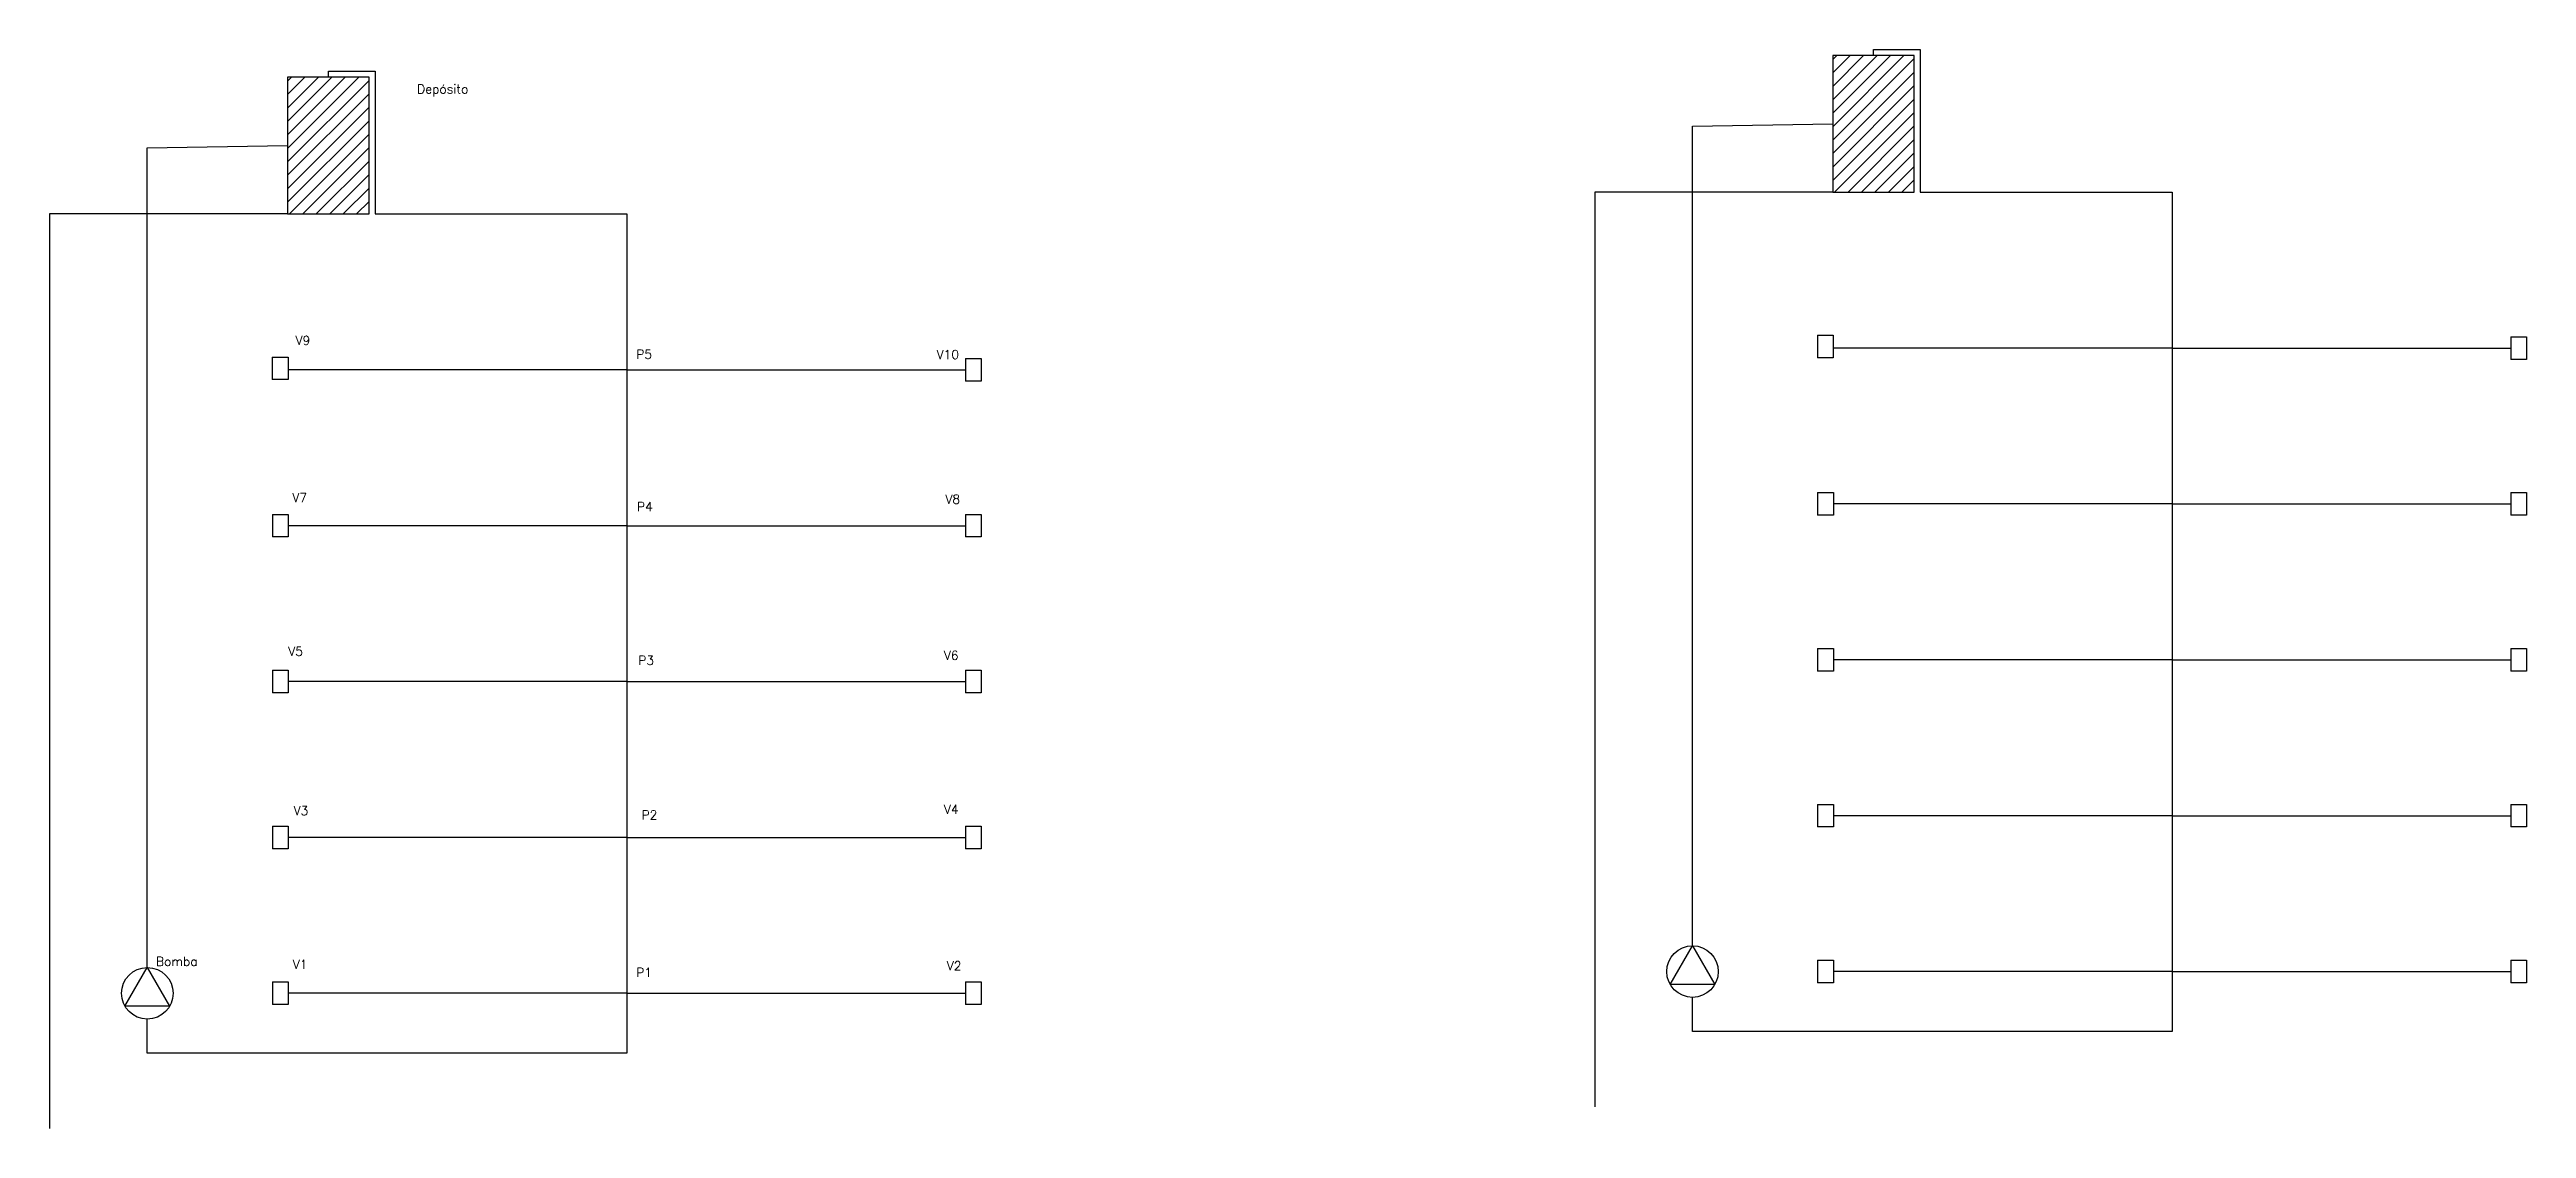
# Model space of a CAD drawing. Header units: millimetres. Extents: x 208 to 1642410, y -1014085 to 15013.
# Drawn here: x 254.17 to 295.49, y 93.22 to 111.21 of the extents above; entities that cross this region are included whole.
import ezdxf

# ---------------------------------------------------------------- set-up
doc = ezdxf.new("R2010")
doc.units = ezdxf.units.MM
for name, color, linetype in [('Caldera', 50, 'Continuous'), ('Deposito', 40, 'Continuous'), ('Motor', 100, 'Continuous'), ('TEXTOS', 4, 'Continuous'), ('Tuberia', 231, 'Continuous'), ('Tubería agua f', 160, 'Continuous')]:
    doc.layers.add(name, color=color, linetype=linetype)
doc.styles.add('ROMANS', font='romans.shx', dxfattribs={"height": 0.05})

msp = doc.modelspace()

# ---------------------------------------------------------------- texts
at = {"layer": 'TEXTOS', "ltscale": 0.05, "char_height": 0.15, "attachment_point": 1, "style": 'ROMANS'}
for s, insert in [('Depósito', (260.298, 110.631)), ('V9', (258.271, 106.435)), ('P5', (263.954, 106.206)), ('V10', (268.968, 106.201)), ('V7', (258.217, 103.815)), ('V8', (269.114, 103.788)), ('P4', (263.967, 103.663)), ('V5', (258.148, 101.251)), ('P3', (263.988, 101.1)), ('V6', (269.087, 101.183)), ('V3', (258.238, 98.591)), ('P2', (264.043, 98.519)), ('V4', (269.088, 98.612)), ('Bomba', (255.941, 96.077)), ('V1', (258.224, 96.029)), ('P1', (263.953, 95.893)), ('V2', (269.136, 96.004))]:
    msp.add_mtext_dynamic_manual_height_columns(s, width=0.17602, gutter_width=1510484.619, heights=[0], dxfattribs=dict(at, insert=insert))

# ---------------------------------------------------------------- hatches: boundary and pattern name
at = {"layer": 'Deposito', "ltscale": 0.05}
h = msp.add_hatch(dxfattribs=at)
h.set_pattern_fill('ANSI31', color=256, scale=0.05)
h.paths.add_polyline_path([(285.278, 111.113), (283.918, 111.113), (283.918, 108.833), (285.278, 108.833)])
h = msp.add_hatch(dxfattribs=at)
h.set_pattern_fill('ANSI31', color=256, scale=0.05)
h.set_pattern_definition([(45, (-25.78134, -0.36186), (-0.1122532, 0.1122532), [])])
h.paths.add_polyline_path([(259.497, 110.751), (258.137, 110.751), (258.137, 108.471), (259.497, 108.471)])

# ---------------------------------------------------------------- linework, layer by layer
at = {"layer": 'Caldera', "ltscale": 0.05}
for p, q in [((283.663, 106.446), (283.663, 106.069)), ((283.663, 106.446), (283.926, 106.446)), ((283.926, 106.446), (283.926, 106.069)), ((295.228, 106.422), (295.228, 106.045)), ((295.228, 106.422), (295.491, 106.422)), ((295.491, 106.422), (295.491, 106.045)), ((257.882, 106.084), (257.882, 105.707)), ((257.882, 106.084), (258.145, 106.084)), ((258.145, 106.084), (258.145, 105.707)), ((269.447, 106.06), (269.447, 105.683)), ((269.447, 106.06), (269.71, 106.06)), ((269.71, 106.06), (269.71, 105.683)), ((283.926, 106.069), (283.663, 106.069)), ((295.491, 106.045), (295.228, 106.045)), ((258.145, 105.707), (257.882, 105.707)), ((269.71, 105.683), (269.447, 105.683)), ((283.665, 103.822), (283.665, 103.445)), ((283.665, 103.822), (283.928, 103.822)), ((283.928, 103.822), (283.928, 103.445)), ((295.228, 103.822), (295.228, 103.445)), ((295.228, 103.822), (295.491, 103.822)), ((295.491, 103.822), (295.491, 103.445)), ((257.884, 103.46), (257.884, 103.083)), ((257.884, 103.46), (258.147, 103.46)), ((258.147, 103.46), (258.147, 103.083)), ((269.447, 103.46), (269.447, 103.083)), ((269.447, 103.46), (269.71, 103.46)), ((269.71, 103.46), (269.71, 103.083)), ((283.928, 103.445), (283.665, 103.445)), ((295.491, 103.445), (295.228, 103.445)), ((258.147, 103.083), (257.884, 103.083)), ((269.71, 103.083), (269.447, 103.083)), ((257.884, 100.86), (257.884, 100.483)), ((257.884, 100.86), (258.147, 100.86)), ((258.147, 100.86), (258.147, 100.483)), ((269.447, 100.86), (269.447, 100.483)), ((269.447, 100.86), (269.71, 100.86)), ((269.71, 100.86), (269.71, 100.483)), ((283.665, 101.222), (283.665, 100.845)), ((283.665, 101.222), (283.928, 101.222)), ((283.928, 100.845), (283.665, 100.845)), ((283.928, 101.222), (283.928, 100.845)), ((295.228, 101.222), (295.228, 100.845)), ((295.228, 101.222), (295.491, 101.222)), ((295.491, 100.845), (295.228, 100.845)), ((295.491, 101.222), (295.491, 100.845)), ((258.147, 100.483), (257.884, 100.483)), ((269.71, 100.483), (269.447, 100.483)), ((283.665, 98.622), (283.665, 98.245)), ((283.665, 98.622), (283.928, 98.622)), ((283.928, 98.622), (283.928, 98.245)), ((295.228, 98.622), (295.228, 98.245)), ((295.228, 98.622), (295.491, 98.622)), ((295.491, 98.622), (295.491, 98.245)), ((257.884, 98.26), (257.884, 97.883)), ((257.884, 98.26), (258.147, 98.26)), ((258.147, 98.26), (258.147, 97.883)), ((269.447, 98.26), (269.447, 97.883)), ((269.447, 98.26), (269.71, 98.26)), ((269.71, 98.26), (269.71, 97.883)), ((283.928, 98.245), (283.665, 98.245)), ((295.491, 98.245), (295.228, 98.245)), ((258.147, 97.883), (257.884, 97.883)), ((269.71, 97.883), (269.447, 97.883)), ((283.665, 96.022), (283.665, 95.645)), ((283.665, 96.022), (283.928, 96.022)), ((283.928, 96.022), (283.928, 95.645)), ((295.228, 96.022), (295.228, 95.645)), ((295.228, 96.022), (295.491, 96.022)), ((295.491, 96.022), (295.491, 95.645)), ((257.884, 95.66), (257.884, 95.283)), ((257.884, 95.66), (258.147, 95.66)), ((258.147, 95.66), (258.147, 95.283)), ((269.447, 95.66), (269.447, 95.283)), ((269.447, 95.66), (269.71, 95.66)), ((269.71, 95.66), (269.71, 95.283)), ((283.928, 95.645), (283.665, 95.645)), ((295.491, 95.645), (295.228, 95.645)), ((258.147, 95.283), (257.884, 95.283)), ((269.71, 95.283), (269.447, 95.283))]:
    msp.add_line(p, q, dxfattribs=at)
at = {"layer": 'Deposito', "ltscale": 0.05}
for p, q in [((285.278, 111.113), (283.918, 111.113)), ((283.918, 111.113), (283.918, 108.833)), ((285.278, 108.833), (285.278, 111.113)), ((259.497, 110.751), (258.137, 110.751)), ((258.137, 110.751), (258.137, 108.471)), ((259.497, 108.471), (259.497, 110.751)), ((283.918, 108.833), (285.278, 108.833)), ((258.137, 108.471), (259.497, 108.471))]:
    msp.add_line(p, q, dxfattribs=at)
at = {"layer": 'Motor', "ltscale": 0.05}
for points in [[(255.424, 95.256), (255.797, 95.901), (256.169, 95.256)], [(281.206, 95.618), (281.578, 96.263), (281.951, 95.618)]]:
    msp.add_lwpolyline(points, close=True, dxfattribs=at)
for centre in [(255.797, 95.471), (281.578, 95.833)]:
    msp.add_circle(centre, 0.43, dxfattribs=at)
at = {"layer": 'Tuberia', "ltscale": 0.05}
for p, q in [((284.598, 111.113), (284.598, 111.213)), ((284.598, 111.213), (285.378, 111.213)), ((285.378, 111.213), (285.378, 108.833)), ((258.817, 110.751), (258.817, 110.851)), ((258.817, 110.851), (259.597, 110.851)), ((259.597, 110.851), (259.597, 108.471)), ((281.578, 109.934), (283.918, 109.973)), ((281.578, 96.263), (281.578, 109.934)), ((255.797, 109.572), (258.137, 109.611)), ((255.797, 95.901), (255.797, 109.572)), ((285.378, 108.833), (289.578, 108.833)), ((289.578, 108.833), (289.578, 106.233)), ((289.578, 108.833), (289.578, 106.233)), ((259.597, 108.471), (263.797, 108.471)), ((263.797, 108.471), (263.797, 105.871)), ((263.797, 108.471), (263.797, 105.871)), ((289.578, 106.233), (283.928, 106.233)), ((289.578, 106.233), (289.578, 103.633)), ((289.578, 106.233), (295.228, 106.233)), ((289.578, 106.233), (289.578, 103.633)), ((263.797, 105.871), (258.147, 105.871)), ((263.797, 105.871), (263.797, 103.271)), ((263.797, 105.871), (269.447, 105.871)), ((263.797, 105.871), (263.797, 103.271)), ((289.578, 103.633), (283.928, 103.633)), ((289.578, 103.633), (289.578, 101.033)), ((289.578, 103.633), (295.228, 103.633)), ((289.578, 103.633), (289.578, 101.033)), ((263.797, 103.271), (258.147, 103.271)), ((263.797, 103.271), (263.797, 100.671)), ((263.797, 103.271), (269.447, 103.271)), ((263.797, 103.271), (263.797, 100.671)), ((289.578, 101.033), (283.928, 101.033)), ((289.578, 101.033), (289.578, 98.433)), ((289.578, 101.033), (289.578, 98.433)), ((289.578, 101.033), (295.228, 101.033)), ((263.797, 100.671), (258.147, 100.671)), ((263.797, 100.671), (263.797, 98.071)), ((263.797, 100.671), (263.797, 98.071)), ((263.797, 100.671), (269.447, 100.671)), ((289.578, 98.433), (283.928, 98.433)), ((289.578, 98.433), (289.578, 95.833)), ((289.578, 98.433), (289.578, 95.833)), ((289.578, 98.433), (295.228, 98.433)), ((263.797, 98.071), (258.147, 98.071)), ((263.797, 98.071), (263.797, 95.471)), ((263.797, 98.071), (263.797, 95.471)), ((263.797, 98.071), (269.447, 98.071)), ((263.797, 95.471), (258.147, 95.471)), ((263.797, 95.471), (263.797, 94.471)), ((263.797, 95.471), (269.447, 95.471)), ((263.797, 95.471), (263.797, 94.471)), ((289.578, 95.833), (283.928, 95.833)), ((289.578, 95.833), (289.578, 94.833)), ((289.578, 95.833), (295.228, 95.833)), ((289.578, 95.833), (289.578, 94.833)), ((281.578, 94.833), (281.578, 95.403)), ((255.797, 94.471), (255.797, 95.041)), ((285.578, 94.833), (281.578, 94.833)), ((289.578, 94.833), (285.578, 94.833)), ((259.797, 94.471), (255.797, 94.471)), ((263.797, 94.471), (259.797, 94.471))]:
    msp.add_line(p, q, dxfattribs=at)
at = {"layer": 'Tubería agua f', "ltscale": 0.05}
for p, q in [((283.918, 108.833), (279.947, 108.833)), ((279.947, 108.833), (279.947, 93.578)), ((258.137, 108.471), (254.165, 108.471)), ((254.165, 108.471), (254.165, 93.216))]:
    msp.add_line(p, q, dxfattribs=at)

msp.set_redraw_order([(e.dxf.handle, doc.entitydb.next_handle()) for e in msp.query("TEXT MTEXT ATTDEF DIMENSION ARC_DIMENSION")])  # texts and dimensions are drawn at this point

doc.saveas('drawing.dxf')
